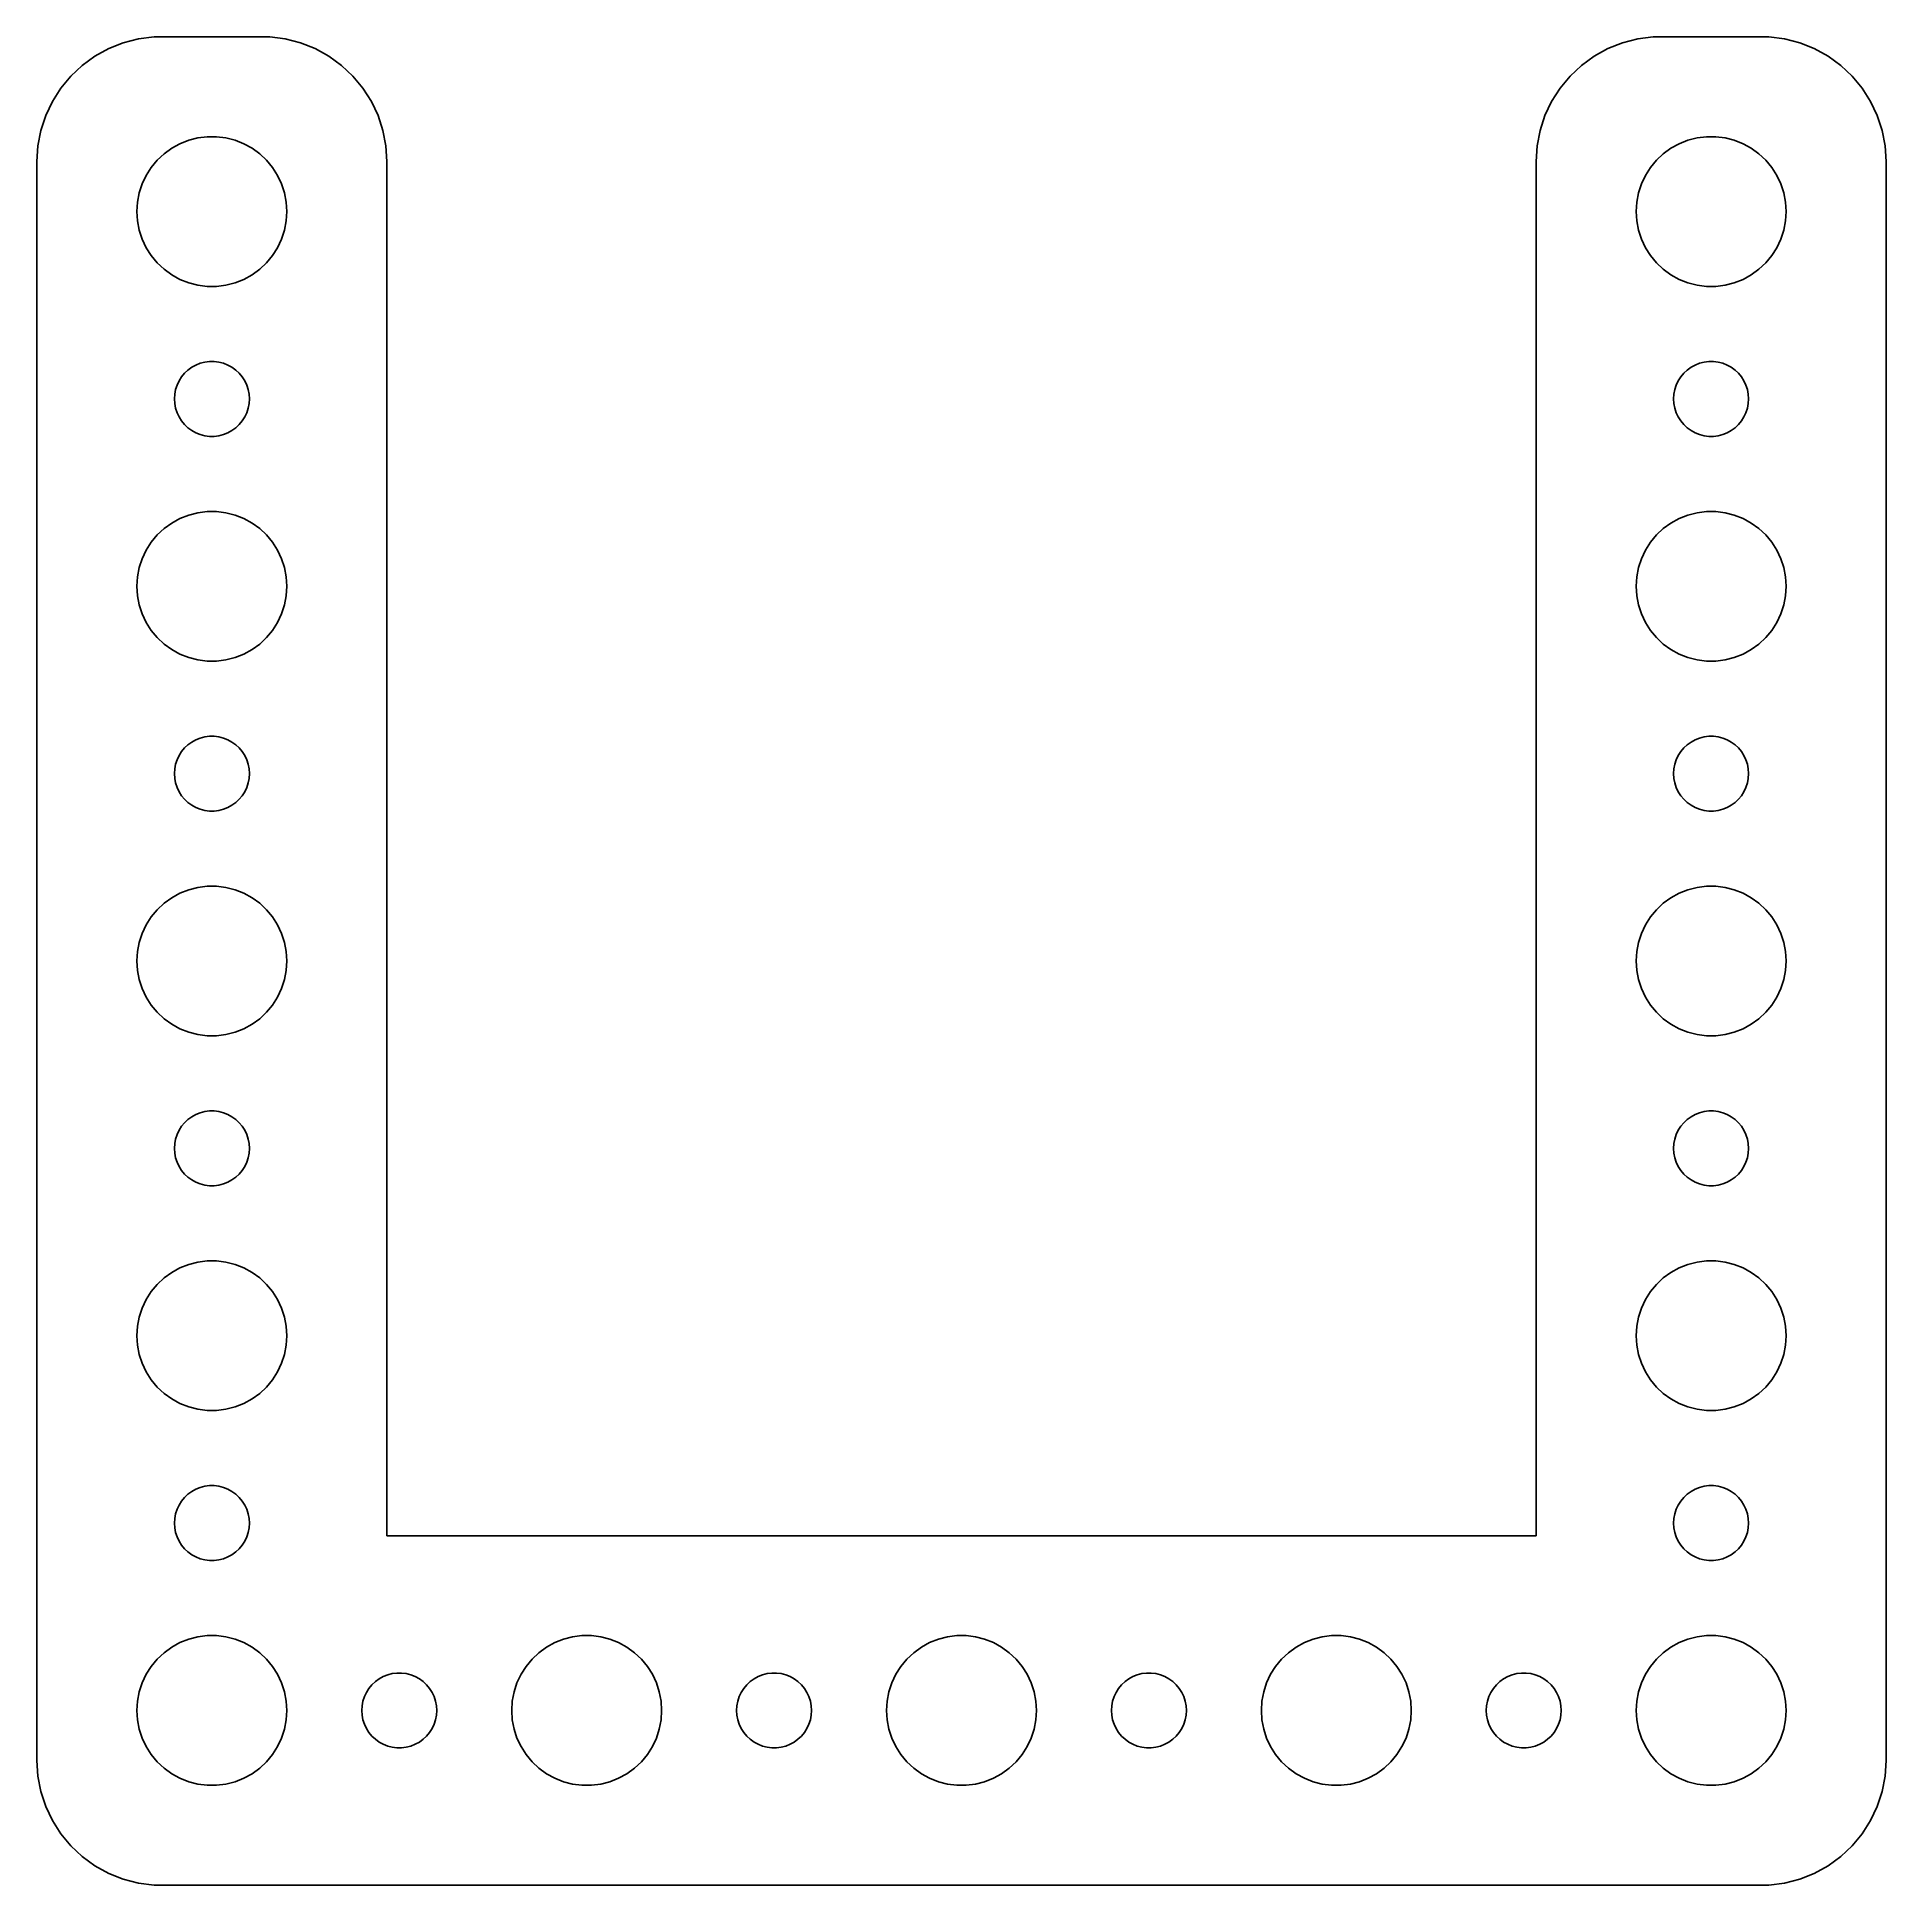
# Model space of a CAD drawing. Header units: metres. Extents: x -37 to 37, y -7 to 67.
import ezdxf

# ---------------------------------------------------------------- set-up
doc = ezdxf.new("R2010")
doc.units = ezdxf.units.M

msp = doc.modelspace()

# ---------------------------------------------------------------- linework, layer by layer
for p, q in [((-33.5451, 66.7553), (-34.1289, 66.5241)), ((-32.9369, 66.9114), (-33.5451, 66.7553)), ((-32.3139, 66.9901), (-32.9369, 66.9114)), ((-27.686, 66.9901), (-32.3139, 66.9901)), ((-27.0631, 66.9114), (-27.686, 66.9901)), ((-26.4549, 66.7553), (-27.0631, 66.9114)), ((-25.8711, 66.5241), (-26.4549, 66.7553)), ((26.4549, 66.7553), (25.8711, 66.5241)), ((27.0631, 66.9114), (26.4549, 66.7553)), ((27.686, 66.9901), (27.0631, 66.9114)), ((32.3139, 66.9901), (27.686, 66.9901)), ((32.9369, 66.9114), (32.3139, 66.9901)), ((33.5451, 66.7553), (32.9369, 66.9114)), ((34.1289, 66.5241), (33.5451, 66.7553)), ((-34.6791, 66.2216), (-35.1871, 65.8526)), ((-34.1289, 66.5241), (-34.6791, 66.2216)), ((-25.3209, 66.2216), (-25.8711, 66.5241)), ((-24.8129, 65.8526), (-25.3209, 66.2216)), ((25.3209, 66.2216), (24.8129, 65.8526)), ((25.8711, 66.5241), (25.3209, 66.2216)), ((34.6791, 66.2216), (34.1289, 66.5241)), ((35.1871, 65.8526), (34.6791, 66.2216)), ((-35.6448, 65.4227), (-36.0451, 64.9389)), ((-35.1871, 65.8526), (-35.6448, 65.4227)), ((-24.3551, 65.4227), (-24.8129, 65.8526)), ((-23.9549, 64.9389), (-24.3551, 65.4227)), ((24.3551, 65.4227), (23.9549, 64.9389)), ((24.8129, 65.8526), (24.3551, 65.4227)), ((35.6448, 65.4227), (35.1871, 65.8526)), ((36.0451, 64.9389), (35.6448, 65.4227)), ((-36.3815, 64.4088), (-36.6489, 63.8406)), ((-36.0451, 64.9389), (-36.3815, 64.4088)), ((-23.6185, 64.4088), (-23.9549, 64.9389)), ((-23.3511, 63.8406), (-23.6185, 64.4088)), ((23.6185, 64.4088), (23.3511, 63.8406)), ((23.9549, 64.9389), (23.6185, 64.4088)), ((36.3815, 64.4088), (36.0451, 64.9389)), ((36.6489, 63.8406), (36.3815, 64.4088)), ((-36.6489, 63.8406), (-36.8429, 63.2434)), ((-23.1571, 63.2434), (-23.3511, 63.8406)), ((23.3511, 63.8406), (23.1571, 63.2434)), ((36.8429, 63.2434), (36.6489, 63.8406)), ((-36.8429, 63.2434), (-36.9606, 62.6267)), ((-30.927, 62.8532), (-30.5621, 62.9469)), ((-30.5621, 62.9469), (-30.1884, 62.9941)), ((-30.1884, 62.9941), (-29.8116, 62.9941)), ((-29.8116, 62.9941), (-29.4379, 62.9469)), ((-29.4379, 62.9469), (-29.0729, 62.8532)), ((-23.0394, 62.6267), (-23.1571, 63.2434)), ((23.1571, 63.2434), (23.0394, 62.6267)), ((29.0729, 62.8532), (29.4379, 62.9469)), ((29.4379, 62.9469), (29.8116, 62.9941)), ((29.8116, 62.9941), (30.1884, 62.9941)), ((30.1884, 62.9941), (30.5621, 62.9469)), ((30.5621, 62.9469), (30.927, 62.8532)), ((36.9606, 62.6267), (36.8429, 63.2434)), ((-36.9606, 62.6267), (-37, 62)), ((-32.1869, 62.0536), (-31.9123, 62.3115)), ((-31.9123, 62.3115), (-31.6075, 62.533)), ((-31.6075, 62.533), (-31.2773, 62.7145)), ((-31.2773, 62.7145), (-30.927, 62.8532)), ((-29.0729, 62.8532), (-28.7227, 62.7145)), ((-28.7227, 62.7145), (-28.3925, 62.533)), ((-28.3925, 62.533), (-28.0877, 62.3115)), ((-28.0877, 62.3115), (-27.8131, 62.0536)), ((-23, 62), (-23.0394, 62.6267)), ((23.0394, 62.6267), (23, 62)), ((27.8131, 62.0536), (28.0877, 62.3115)), ((28.0877, 62.3115), (28.3925, 62.533)), ((28.3925, 62.533), (28.7227, 62.7145)), ((28.7227, 62.7145), (29.0729, 62.8532)), ((30.927, 62.8532), (31.2773, 62.7145)), ((31.2773, 62.7145), (31.6075, 62.533)), ((31.6075, 62.533), (31.9123, 62.3115)), ((31.9123, 62.3115), (32.1869, 62.0536)), ((37, 62), (36.9606, 62.6267)), ((-37, 62), (-37, -2)), ((-32.7893, 61.1044), (-32.6289, 61.4453)), ((-32.6289, 61.4453), (-32.427, 61.7634)), ((-32.427, 61.7634), (-32.1869, 62.0536)), ((-27.8131, 62.0536), (-27.5729, 61.7634)), ((-27.5729, 61.7634), (-27.3711, 61.4453)), ((-27.3711, 61.4453), (-27.2107, 61.1044)), ((-23, 6.99013), (-23, 62)), ((23, 62), (23, 6.99013)), ((27.2107, 61.1044), (27.3711, 61.4453)), ((27.3711, 61.4453), (27.5729, 61.7634)), ((27.5729, 61.7634), (27.8131, 62.0536)), ((32.1869, 62.0536), (32.427, 61.7634)), ((32.427, 61.7634), (32.6289, 61.4453)), ((32.6289, 61.4453), (32.7893, 61.1044)), ((37, -2), (37, 62)), ((-32.9763, 60.376), (-32.9057, 60.7461)), ((-32.9057, 60.7461), (-32.7893, 61.1044)), ((-27.2107, 61.1044), (-27.0942, 60.7461)), ((-27.0942, 60.7461), (-27.0237, 60.376)), ((27.0237, 60.376), (27.0942, 60.7461)), ((27.0942, 60.7461), (27.2107, 61.1044)), ((32.7893, 61.1044), (32.9057, 60.7461)), ((32.9057, 60.7461), (32.9763, 60.376)), ((-33, 60), (-32.9763, 60.376)), ((-32.9763, 59.624), (-33, 60)), ((-27.0237, 60.376), (-27, 60)), ((-27, 60), (-27.0237, 59.624)), ((27, 60), (27.0237, 60.376)), ((27.0237, 59.624), (27, 60)), ((32.9763, 60.376), (33, 60)), ((33, 60), (32.9763, 59.624)), ((-32.9057, 59.2539), (-32.9763, 59.624)), ((-32.7893, 58.8956), (-32.9057, 59.2539)), ((-27.0942, 59.2539), (-27.2107, 58.8956)), ((-27.0237, 59.624), (-27.0942, 59.2539)), ((27.0942, 59.2539), (27.0237, 59.624)), ((27.2107, 58.8956), (27.0942, 59.2539)), ((32.9057, 59.2539), (32.7893, 58.8956)), ((32.9763, 59.624), (32.9057, 59.2539)), ((-32.6289, 58.5547), (-32.7893, 58.8956)), ((-32.427, 58.2366), (-32.6289, 58.5547)), ((-27.3711, 58.5547), (-27.5729, 58.2366)), ((-27.2107, 58.8956), (-27.3711, 58.5547)), ((27.3711, 58.5547), (27.2107, 58.8956)), ((27.5729, 58.2366), (27.3711, 58.5547)), ((32.6289, 58.5547), (32.427, 58.2366)), ((32.7893, 58.8956), (32.6289, 58.5547)), ((-32.1869, 57.9464), (-32.427, 58.2366)), ((-31.9123, 57.6885), (-32.1869, 57.9464)), ((-27.8131, 57.9464), (-28.0877, 57.6885)), ((-27.5729, 58.2366), (-27.8131, 57.9464)), ((27.8131, 57.9464), (27.5729, 58.2366)), ((28.0877, 57.6885), (27.8131, 57.9464)), ((32.1869, 57.9464), (31.9123, 57.6885)), ((32.427, 58.2366), (32.1869, 57.9464)), ((-31.6075, 57.467), (-31.9123, 57.6885)), ((-31.2773, 57.2855), (-31.6075, 57.467)), ((-30.927, 57.1468), (-31.2773, 57.2855)), ((-30.5621, 57.0531), (-30.927, 57.1468)), ((-30.1884, 57.0059), (-30.5621, 57.0531)), ((-29.8116, 57.0059), (-30.1884, 57.0059)), ((-29.4379, 57.0531), (-29.8116, 57.0059)), ((-29.0729, 57.1468), (-29.4379, 57.0531)), ((-28.7227, 57.2855), (-29.0729, 57.1468)), ((-28.3925, 57.467), (-28.7227, 57.2855)), ((-28.0877, 57.6885), (-28.3925, 57.467)), ((28.3925, 57.467), (28.0877, 57.6885)), ((28.7227, 57.2855), (28.3925, 57.467)), ((29.0729, 57.1468), (28.7227, 57.2855)), ((29.4379, 57.0531), (29.0729, 57.1468)), ((29.8116, 57.0059), (29.4379, 57.0531)), ((30.1884, 57.0059), (29.8116, 57.0059)), ((30.5621, 57.0531), (30.1884, 57.0059)), ((30.927, 57.1468), (30.5621, 57.0531)), ((31.2773, 57.2855), (30.927, 57.1468)), ((31.6075, 57.467), (31.2773, 57.2855)), ((31.9123, 57.6885), (31.6075, 57.467)), ((-31.3145, 53.2226), (-31.2135, 53.3817)), ((-31.2135, 53.3817), (-31.0934, 53.5268)), ((-31.0934, 53.5268), (-30.9561, 53.6558)), ((-30.9561, 53.6558), (-30.8037, 53.7665)), ((-30.8037, 53.7665), (-30.6387, 53.8572)), ((-30.6387, 53.8572), (-30.4635, 53.9266)), ((-30.4635, 53.9266), (-30.2811, 53.9734)), ((-30.2811, 53.9734), (-30.0942, 53.997)), ((-30.0942, 53.997), (-29.9058, 53.997)), ((-29.9058, 53.997), (-29.7189, 53.9734)), ((-29.7189, 53.9734), (-29.5365, 53.9266)), ((-29.5365, 53.9266), (-29.3613, 53.8572)), ((-29.3613, 53.8572), (-29.1963, 53.7665)), ((-29.1963, 53.7665), (-29.0439, 53.6558)), ((-29.0439, 53.6558), (-28.9065, 53.5268)), ((-28.9065, 53.5268), (-28.7865, 53.3817)), ((-28.7865, 53.3817), (-28.6855, 53.2226)), ((28.6855, 53.2226), (28.7865, 53.3817)), ((28.7865, 53.3817), (28.9065, 53.5268)), ((28.9065, 53.5268), (29.0439, 53.6558)), ((29.0439, 53.6558), (29.1963, 53.7665)), ((29.1963, 53.7665), (29.3613, 53.8572)), ((29.3613, 53.8572), (29.5365, 53.9266)), ((29.5365, 53.9266), (29.7189, 53.9734)), ((29.7189, 53.9734), (29.9058, 53.997)), ((29.9058, 53.997), (30.0942, 53.997)), ((30.0942, 53.997), (30.2811, 53.9734)), ((30.2811, 53.9734), (30.4635, 53.9266)), ((30.4635, 53.9266), (30.6387, 53.8572)), ((30.6387, 53.8572), (30.8037, 53.7665)), ((30.8037, 53.7665), (30.9561, 53.6558)), ((30.9561, 53.6558), (31.0934, 53.5268)), ((31.0934, 53.5268), (31.2135, 53.3817)), ((31.2135, 53.3817), (31.3145, 53.2226)), ((-31.5, 52.5), (-31.4882, 52.688)), ((-31.4882, 52.688), (-31.4529, 52.873)), ((-31.4529, 52.873), (-31.3947, 53.0522)), ((-31.3947, 53.0522), (-31.3145, 53.2226)), ((-28.6855, 53.2226), (-28.6053, 53.0522)), ((-28.6053, 53.0522), (-28.5471, 52.873)), ((-28.5471, 52.873), (-28.5118, 52.688)), ((-28.5118, 52.688), (-28.5, 52.5)), ((28.5, 52.5), (28.5118, 52.688)), ((28.5118, 52.688), (28.5471, 52.873)), ((28.5471, 52.873), (28.6053, 53.0522)), ((28.6053, 53.0522), (28.6855, 53.2226)), ((31.3145, 53.2226), (31.3947, 53.0522)), ((31.3947, 53.0522), (31.4529, 52.873)), ((31.4529, 52.873), (31.4882, 52.688)), ((31.4882, 52.688), (31.5, 52.5)), ((-31.4882, 52.312), (-31.5, 52.5)), ((-31.4529, 52.127), (-31.4882, 52.312)), ((-31.3947, 51.9478), (-31.4529, 52.127)), ((-31.3145, 51.7774), (-31.3947, 51.9478)), ((-28.6053, 51.9478), (-28.6855, 51.7774)), ((-28.5471, 52.127), (-28.6053, 51.9478)), ((-28.5118, 52.312), (-28.5471, 52.127)), ((-28.5, 52.5), (-28.5118, 52.312)), ((28.5118, 52.312), (28.5, 52.5)), ((28.5471, 52.127), (28.5118, 52.312)), ((28.6053, 51.9478), (28.5471, 52.127)), ((28.6855, 51.7774), (28.6053, 51.9478)), ((31.3947, 51.9478), (31.3145, 51.7774)), ((31.4529, 52.127), (31.3947, 51.9478)), ((31.4882, 52.312), (31.4529, 52.127)), ((31.5, 52.5), (31.4882, 52.312)), ((-31.2135, 51.6183), (-31.3145, 51.7774)), ((-31.0934, 51.4732), (-31.2135, 51.6183)), ((-30.9561, 51.3442), (-31.0934, 51.4732)), ((-30.8037, 51.2335), (-30.9561, 51.3442)), ((-30.6387, 51.1428), (-30.8037, 51.2335)), ((-30.4635, 51.0734), (-30.6387, 51.1428)), ((-30.2811, 51.0266), (-30.4635, 51.0734)), ((-29.5365, 51.0734), (-29.7189, 51.0266)), ((-29.3613, 51.1428), (-29.5365, 51.0734)), ((-29.1963, 51.2335), (-29.3613, 51.1428)), ((-29.0439, 51.3442), (-29.1963, 51.2335)), ((-28.9065, 51.4732), (-29.0439, 51.3442)), ((-28.7865, 51.6183), (-28.9065, 51.4732)), ((-28.6855, 51.7774), (-28.7865, 51.6183)), ((28.7865, 51.6183), (28.6855, 51.7774)), ((28.9065, 51.4732), (28.7865, 51.6183)), ((29.0439, 51.3442), (28.9065, 51.4732)), ((29.1963, 51.2335), (29.0439, 51.3442)), ((29.3613, 51.1428), (29.1963, 51.2335)), ((29.5365, 51.0734), (29.3613, 51.1428)), ((29.7189, 51.0266), (29.5365, 51.0734)), ((30.4635, 51.0734), (30.2811, 51.0266)), ((30.6387, 51.1428), (30.4635, 51.0734)), ((30.8037, 51.2335), (30.6387, 51.1428)), ((30.9561, 51.3442), (30.8037, 51.2335)), ((31.0934, 51.4732), (30.9561, 51.3442)), ((31.2135, 51.6183), (31.0934, 51.4732)), ((31.3145, 51.7774), (31.2135, 51.6183)), ((-30.0942, 51.003), (-30.2811, 51.0266)), ((-29.9058, 51.003), (-30.0942, 51.003)), ((-29.7189, 51.0266), (-29.9058, 51.003)), ((29.9058, 51.003), (29.7189, 51.0266)), ((30.0942, 51.003), (29.9058, 51.003)), ((30.2811, 51.0266), (30.0942, 51.003)), ((-31.9123, 47.3115), (-31.6075, 47.533)), ((-31.6075, 47.533), (-31.2773, 47.7145)), ((-31.2773, 47.7145), (-30.927, 47.8532)), ((-30.927, 47.8532), (-30.5621, 47.9469)), ((-30.5621, 47.9469), (-30.1884, 47.9941)), ((-30.1884, 47.9941), (-29.8116, 47.9941)), ((-29.8116, 47.9941), (-29.4379, 47.9469)), ((-29.4379, 47.9469), (-29.0729, 47.8532)), ((-29.0729, 47.8532), (-28.7227, 47.7145)), ((-28.7227, 47.7145), (-28.3925, 47.533)), ((-28.3925, 47.533), (-28.0877, 47.3115)), ((28.0877, 47.3115), (28.3925, 47.533)), ((28.3925, 47.533), (28.7227, 47.7145)), ((28.7227, 47.7145), (29.0729, 47.8532)), ((29.0729, 47.8532), (29.4379, 47.9469)), ((29.4379, 47.9469), (29.8116, 47.9941)), ((29.8116, 47.9941), (30.1884, 47.9941)), ((30.1884, 47.9941), (30.5621, 47.9469)), ((30.5621, 47.9469), (30.927, 47.8532)), ((30.927, 47.8532), (31.2773, 47.7145)), ((31.2773, 47.7145), (31.6075, 47.533)), ((31.6075, 47.533), (31.9123, 47.3115)), ((-32.6289, 46.4453), (-32.427, 46.7634)), ((-32.427, 46.7634), (-32.1869, 47.0536)), ((-32.1869, 47.0536), (-31.9123, 47.3115)), ((-28.0877, 47.3115), (-27.8131, 47.0536)), ((-27.8131, 47.0536), (-27.5729, 46.7634)), ((-27.5729, 46.7634), (-27.3711, 46.4453)), ((27.3711, 46.4453), (27.5729, 46.7634)), ((27.5729, 46.7634), (27.8131, 47.0536)), ((27.8131, 47.0536), (28.0877, 47.3115)), ((31.9123, 47.3115), (32.1869, 47.0536)), ((32.1869, 47.0536), (32.427, 46.7634)), ((32.427, 46.7634), (32.6289, 46.4453)), ((-32.9057, 45.7461), (-32.7893, 46.1044)), ((-32.7893, 46.1044), (-32.6289, 46.4453)), ((-27.3711, 46.4453), (-27.2107, 46.1044)), ((-27.2107, 46.1044), (-27.0942, 45.7461)), ((27.0942, 45.7461), (27.2107, 46.1044)), ((27.2107, 46.1044), (27.3711, 46.4453)), ((32.6289, 46.4453), (32.7893, 46.1044)), ((32.7893, 46.1044), (32.9057, 45.7461)), ((-33, 45), (-32.9763, 45.376)), ((-32.9763, 45.376), (-32.9057, 45.7461)), ((-27.0942, 45.7461), (-27.0237, 45.376)), ((-27.0237, 45.376), (-27, 45)), ((27, 45), (27.0237, 45.376)), ((27.0237, 45.376), (27.0942, 45.7461)), ((32.9057, 45.7461), (32.9763, 45.376)), ((32.9763, 45.376), (33, 45)), ((-32.9763, 44.624), (-33, 45)), ((-32.9057, 44.2539), (-32.9763, 44.624)), ((-27.0237, 44.624), (-27.0942, 44.2539)), ((-27, 45), (-27.0237, 44.624)), ((27.0237, 44.624), (27, 45)), ((27.0942, 44.2539), (27.0237, 44.624)), ((32.9763, 44.624), (32.9057, 44.2539)), ((33, 45), (32.9763, 44.624)), ((-32.7893, 43.8956), (-32.9057, 44.2539)), ((-32.6289, 43.5547), (-32.7893, 43.8956)), ((-27.2107, 43.8956), (-27.3711, 43.5547)), ((-27.0942, 44.2539), (-27.2107, 43.8956)), ((27.2107, 43.8956), (27.0942, 44.2539)), ((27.3711, 43.5547), (27.2107, 43.8956)), ((32.7893, 43.8956), (32.6289, 43.5547)), ((32.9057, 44.2539), (32.7893, 43.8956)), ((-32.427, 43.2366), (-32.6289, 43.5547)), ((-32.1869, 42.9464), (-32.427, 43.2366)), ((-31.9123, 42.6885), (-32.1869, 42.9464)), ((-27.8131, 42.9464), (-28.0877, 42.6885)), ((-27.5729, 43.2366), (-27.8131, 42.9464)), ((-27.3711, 43.5547), (-27.5729, 43.2366)), ((27.5729, 43.2366), (27.3711, 43.5547)), ((27.8131, 42.9464), (27.5729, 43.2366)), ((28.0877, 42.6885), (27.8131, 42.9464)), ((32.1869, 42.9464), (31.9123, 42.6885)), ((32.427, 43.2366), (32.1869, 42.9464)), ((32.6289, 43.5547), (32.427, 43.2366)), ((-31.6075, 42.467), (-31.9123, 42.6885)), ((-31.2773, 42.2855), (-31.6075, 42.467)), ((-30.927, 42.1468), (-31.2773, 42.2855)), ((-28.7227, 42.2855), (-29.0729, 42.1468)), ((-28.3925, 42.467), (-28.7227, 42.2855)), ((-28.0877, 42.6885), (-28.3925, 42.467)), ((28.3925, 42.467), (28.0877, 42.6885)), ((28.7227, 42.2855), (28.3925, 42.467)), ((29.0729, 42.1468), (28.7227, 42.2855)), ((31.2773, 42.2855), (30.927, 42.1468)), ((31.6075, 42.467), (31.2773, 42.2855)), ((31.9123, 42.6885), (31.6075, 42.467)), ((-30.5621, 42.0531), (-30.927, 42.1468)), ((-30.1884, 42.0059), (-30.5621, 42.0531)), ((-29.8116, 42.0059), (-30.1884, 42.0059)), ((-29.4379, 42.0531), (-29.8116, 42.0059)), ((-29.0729, 42.1468), (-29.4379, 42.0531)), ((29.4379, 42.0531), (29.0729, 42.1468)), ((29.8116, 42.0059), (29.4379, 42.0531)), ((30.1884, 42.0059), (29.8116, 42.0059)), ((30.5621, 42.0531), (30.1884, 42.0059)), ((30.927, 42.1468), (30.5621, 42.0531)), ((-31.2135, 38.3817), (-31.0934, 38.5268)), ((-31.0934, 38.5268), (-30.9561, 38.6558)), ((-30.9561, 38.6558), (-30.8037, 38.7665)), ((-30.8037, 38.7665), (-30.6387, 38.8572)), ((-30.6387, 38.8572), (-30.4635, 38.9266)), ((-30.4635, 38.9266), (-30.2811, 38.9734)), ((-30.2811, 38.9734), (-30.0942, 38.997)), ((-30.0942, 38.997), (-29.9058, 38.997)), ((-29.9058, 38.997), (-29.7189, 38.9734)), ((-29.7189, 38.9734), (-29.5365, 38.9266)), ((-29.5365, 38.9266), (-29.3613, 38.8572)), ((-29.3613, 38.8572), (-29.1963, 38.7665)), ((-29.1963, 38.7665), (-29.0439, 38.6558)), ((-29.0439, 38.6558), (-28.9065, 38.5268)), ((-28.9065, 38.5268), (-28.7865, 38.3817)), ((28.7865, 38.3817), (28.9065, 38.5268)), ((28.9065, 38.5268), (29.0439, 38.6558)), ((29.0439, 38.6558), (29.1963, 38.7665)), ((29.1963, 38.7665), (29.3613, 38.8572)), ((29.3613, 38.8572), (29.5365, 38.9266)), ((29.5365, 38.9266), (29.7189, 38.9734)), ((29.7189, 38.9734), (29.9058, 38.997)), ((29.9058, 38.997), (30.0942, 38.997)), ((30.0942, 38.997), (30.2811, 38.9734)), ((30.2811, 38.9734), (30.4635, 38.9266)), ((30.4635, 38.9266), (30.6387, 38.8572)), ((30.6387, 38.8572), (30.8037, 38.7665)), ((30.8037, 38.7665), (30.9561, 38.6558)), ((30.9561, 38.6558), (31.0934, 38.5268)), ((31.0934, 38.5268), (31.2135, 38.3817)), ((-31.4882, 37.688), (-31.4529, 37.873)), ((-31.4529, 37.873), (-31.3947, 38.0522)), ((-31.3947, 38.0522), (-31.3145, 38.2226)), ((-31.3145, 38.2226), (-31.2135, 38.3817)), ((-28.7865, 38.3817), (-28.6855, 38.2226)), ((-28.6855, 38.2226), (-28.6053, 38.0522)), ((-28.6053, 38.0522), (-28.5471, 37.873)), ((-28.5471, 37.873), (-28.5118, 37.688)), ((28.5118, 37.688), (28.5471, 37.873)), ((28.5471, 37.873), (28.6053, 38.0522)), ((28.6053, 38.0522), (28.6855, 38.2226)), ((28.6855, 38.2226), (28.7865, 38.3817)), ((31.2135, 38.3817), (31.3145, 38.2226)), ((31.3145, 38.2226), (31.3947, 38.0522)), ((31.3947, 38.0522), (31.4529, 37.873)), ((31.4529, 37.873), (31.4882, 37.688)), ((-31.5, 37.5), (-31.4882, 37.688)), ((-31.4882, 37.312), (-31.5, 37.5)), ((-31.4529, 37.127), (-31.4882, 37.312)), ((-31.3947, 36.9478), (-31.4529, 37.127)), ((-28.5471, 37.127), (-28.6053, 36.9478)), ((-28.5118, 37.312), (-28.5471, 37.127)), ((-28.5118, 37.688), (-28.5, 37.5)), ((-28.5, 37.5), (-28.5118, 37.312)), ((28.5, 37.5), (28.5118, 37.688)), ((28.5118, 37.312), (28.5, 37.5)), ((28.5471, 37.127), (28.5118, 37.312)), ((28.6053, 36.9478), (28.5471, 37.127)), ((31.4529, 37.127), (31.3947, 36.9478)), ((31.4882, 37.312), (31.4529, 37.127)), ((31.4882, 37.688), (31.5, 37.5)), ((31.5, 37.5), (31.4882, 37.312)), ((-31.3145, 36.7774), (-31.3947, 36.9478)), ((-31.2135, 36.6183), (-31.3145, 36.7774)), ((-31.0934, 36.4732), (-31.2135, 36.6183)), ((-30.9561, 36.3442), (-31.0934, 36.4732)), ((-30.8037, 36.2335), (-30.9561, 36.3442)), ((-29.0439, 36.3442), (-29.1963, 36.2335)), ((-28.9065, 36.4732), (-29.0439, 36.3442)), ((-28.7865, 36.6183), (-28.9065, 36.4732)), ((-28.6855, 36.7774), (-28.7865, 36.6183)), ((-28.6053, 36.9478), (-28.6855, 36.7774)), ((28.6855, 36.7774), (28.6053, 36.9478)), ((28.7865, 36.6183), (28.6855, 36.7774)), ((28.9065, 36.4732), (28.7865, 36.6183)), ((29.0439, 36.3442), (28.9065, 36.4732)), ((29.1963, 36.2335), (29.0439, 36.3442)), ((30.9561, 36.3442), (30.8037, 36.2335)), ((31.0934, 36.4732), (30.9561, 36.3442)), ((31.2135, 36.6183), (31.0934, 36.4732)), ((31.3145, 36.7774), (31.2135, 36.6183)), ((31.3947, 36.9478), (31.3145, 36.7774)), ((-30.6387, 36.1428), (-30.8037, 36.2335)), ((-30.4635, 36.0734), (-30.6387, 36.1428)), ((-30.2811, 36.0266), (-30.4635, 36.0734)), ((-30.0942, 36.003), (-30.2811, 36.0266)), ((-29.9058, 36.003), (-30.0942, 36.003)), ((-29.7189, 36.0266), (-29.9058, 36.003)), ((-29.5365, 36.0734), (-29.7189, 36.0266)), ((-29.3613, 36.1428), (-29.5365, 36.0734)), ((-29.1963, 36.2335), (-29.3613, 36.1428)), ((29.3613, 36.1428), (29.1963, 36.2335)), ((29.5365, 36.0734), (29.3613, 36.1428)), ((29.7189, 36.0266), (29.5365, 36.0734)), ((29.9058, 36.003), (29.7189, 36.0266)), ((30.0942, 36.003), (29.9058, 36.003)), ((30.2811, 36.0266), (30.0942, 36.003)), ((30.4635, 36.0734), (30.2811, 36.0266)), ((30.6387, 36.1428), (30.4635, 36.0734)), ((30.8037, 36.2335), (30.6387, 36.1428)), ((-31.6075, 32.533), (-31.2773, 32.7145)), ((-31.2773, 32.7145), (-30.927, 32.8532)), ((-30.927, 32.8532), (-30.5621, 32.9469)), ((-30.5621, 32.9469), (-30.1884, 32.9941)), ((-30.1884, 32.9941), (-29.8116, 32.9941)), ((-29.8116, 32.9941), (-29.4379, 32.9469)), ((-29.4379, 32.9469), (-29.0729, 32.8532)), ((-29.0729, 32.8532), (-28.7227, 32.7145)), ((-28.7227, 32.7145), (-28.3925, 32.533)), ((28.3925, 32.533), (28.7227, 32.7145)), ((28.7227, 32.7145), (29.0729, 32.8532)), ((29.0729, 32.8532), (29.4379, 32.9469)), ((29.4379, 32.9469), (29.8116, 32.9941)), ((29.8116, 32.9941), (30.1884, 32.9941)), ((30.1884, 32.9941), (30.5621, 32.9469)), ((30.5621, 32.9469), (30.927, 32.8532)), ((30.927, 32.8532), (31.2773, 32.7145)), ((31.2773, 32.7145), (31.6075, 32.533)), ((-32.427, 31.7634), (-32.1869, 32.0536)), ((-32.1869, 32.0536), (-31.9123, 32.3115)), ((-31.9123, 32.3115), (-31.6075, 32.533)), ((-28.3925, 32.533), (-28.0877, 32.3115)), ((-28.0877, 32.3115), (-27.8131, 32.0536)), ((-27.8131, 32.0536), (-27.5729, 31.7634)), ((27.5729, 31.7634), (27.8131, 32.0536)), ((27.8131, 32.0536), (28.0877, 32.3115)), ((28.0877, 32.3115), (28.3925, 32.533)), ((31.6075, 32.533), (31.9123, 32.3115)), ((31.9123, 32.3115), (32.1869, 32.0536)), ((32.1869, 32.0536), (32.427, 31.7634)), ((-32.9057, 30.7461), (-32.7893, 31.1044)), ((-32.7893, 31.1044), (-32.6289, 31.4453)), ((-32.6289, 31.4453), (-32.427, 31.7634)), ((-27.5729, 31.7634), (-27.3711, 31.4453)), ((-27.3711, 31.4453), (-27.2107, 31.1044)), ((-27.2107, 31.1044), (-27.0942, 30.7461)), ((27.0942, 30.7461), (27.2107, 31.1044)), ((27.2107, 31.1044), (27.3711, 31.4453)), ((27.3711, 31.4453), (27.5729, 31.7634)), ((32.427, 31.7634), (32.6289, 31.4453)), ((32.6289, 31.4453), (32.7893, 31.1044)), ((32.7893, 31.1044), (32.9057, 30.7461)), ((-33, 30), (-32.9763, 30.376)), ((-32.9763, 30.376), (-32.9057, 30.7461)), ((-27.0942, 30.7461), (-27.0237, 30.376)), ((-27.0237, 30.376), (-27, 30)), ((27, 30), (27.0237, 30.376)), ((27.0237, 30.376), (27.0942, 30.7461)), ((32.9057, 30.7461), (32.9763, 30.376)), ((32.9763, 30.376), (33, 30)), ((-32.9763, 29.624), (-33, 30)), ((-32.9057, 29.2539), (-32.9763, 29.624)), ((-27.0237, 29.624), (-27.0942, 29.2539)), ((-27, 30), (-27.0237, 29.624)), ((27.0237, 29.624), (27, 30)), ((27.0942, 29.2539), (27.0237, 29.624)), ((32.9763, 29.624), (32.9057, 29.2539)), ((33, 30), (32.9763, 29.624)), ((-32.7893, 28.8956), (-32.9057, 29.2539)), ((-32.6289, 28.5547), (-32.7893, 28.8956)), ((-27.2107, 28.8956), (-27.3711, 28.5547)), ((-27.0942, 29.2539), (-27.2107, 28.8956)), ((27.2107, 28.8956), (27.0942, 29.2539)), ((27.3711, 28.5547), (27.2107, 28.8956)), ((32.7893, 28.8956), (32.6289, 28.5547)), ((32.9057, 29.2539), (32.7893, 28.8956)), ((-32.427, 28.2366), (-32.6289, 28.5547)), ((-32.1869, 27.9464), (-32.427, 28.2366)), ((-27.5729, 28.2366), (-27.8131, 27.9464)), ((-27.3711, 28.5547), (-27.5729, 28.2366)), ((27.5729, 28.2366), (27.3711, 28.5547)), ((27.8131, 27.9464), (27.5729, 28.2366)), ((32.427, 28.2366), (32.1869, 27.9464)), ((32.6289, 28.5547), (32.427, 28.2366)), ((-31.9123, 27.6884), (-32.1869, 27.9464)), ((-31.6075, 27.467), (-31.9123, 27.6884)), ((-31.2773, 27.2855), (-31.6075, 27.467)), ((-28.3925, 27.467), (-28.7227, 27.2855)), ((-28.0877, 27.6884), (-28.3925, 27.467)), ((-27.8131, 27.9464), (-28.0877, 27.6884)), ((28.0877, 27.6884), (27.8131, 27.9464)), ((28.3925, 27.467), (28.0877, 27.6884)), ((28.7227, 27.2855), (28.3925, 27.467)), ((31.6075, 27.467), (31.2773, 27.2855)), ((31.9123, 27.6884), (31.6075, 27.467)), ((32.1869, 27.9464), (31.9123, 27.6884)), ((-30.927, 27.1468), (-31.2773, 27.2855)), ((-30.5621, 27.0531), (-30.927, 27.1468)), ((-30.1884, 27.0059), (-30.5621, 27.0531)), ((-29.8116, 27.0059), (-30.1884, 27.0059)), ((-29.4379, 27.0531), (-29.8116, 27.0059)), ((-29.0729, 27.1468), (-29.4379, 27.0531)), ((-28.7227, 27.2855), (-29.0729, 27.1468)), ((29.0729, 27.1468), (28.7227, 27.2855)), ((29.4379, 27.0531), (29.0729, 27.1468)), ((29.8116, 27.0059), (29.4379, 27.0531)), ((30.1884, 27.0059), (29.8116, 27.0059)), ((30.5621, 27.0531), (30.1884, 27.0059)), ((30.927, 27.1468), (30.5621, 27.0531)), ((31.2773, 27.2855), (30.927, 27.1468)), ((-30.9561, 23.6558), (-30.8037, 23.7665)), ((-30.8037, 23.7665), (-30.6387, 23.8572)), ((-30.6387, 23.8572), (-30.4635, 23.9266)), ((-30.4635, 23.9266), (-30.2811, 23.9734)), ((-30.2811, 23.9734), (-30.0942, 23.997)), ((-30.0942, 23.997), (-29.9058, 23.997)), ((-29.9058, 23.997), (-29.7189, 23.9734)), ((-29.7189, 23.9734), (-29.5365, 23.9266)), ((-29.5365, 23.9266), (-29.3613, 23.8572)), ((-29.3613, 23.8572), (-29.1963, 23.7665)), ((-29.1963, 23.7665), (-29.0439, 23.6558)), ((29.0439, 23.6558), (29.1963, 23.7665)), ((29.1963, 23.7665), (29.3613, 23.8572)), ((29.3613, 23.8572), (29.5365, 23.9266)), ((29.5365, 23.9266), (29.7189, 23.9734)), ((29.7189, 23.9734), (29.9058, 23.997)), ((29.9058, 23.997), (30.0942, 23.997)), ((30.0942, 23.997), (30.2811, 23.9734)), ((30.2811, 23.9734), (30.4635, 23.9266)), ((30.4635, 23.9266), (30.6387, 23.8572)), ((30.6387, 23.8572), (30.8037, 23.7665)), ((30.8037, 23.7665), (30.9561, 23.6558)), ((-31.4529, 22.873), (-31.3947, 23.0522)), ((-31.3947, 23.0522), (-31.3145, 23.2226)), ((-31.3145, 23.2226), (-31.2135, 23.3817)), ((-31.2135, 23.3817), (-31.0934, 23.5268)), ((-31.0934, 23.5268), (-30.9561, 23.6558)), ((-29.0439, 23.6558), (-28.9065, 23.5268)), ((-28.9065, 23.5268), (-28.7865, 23.3817)), ((-28.7865, 23.3817), (-28.6855, 23.2226)), ((-28.6855, 23.2226), (-28.6053, 23.0522)), ((-28.6053, 23.0522), (-28.5471, 22.873)), ((28.5471, 22.873), (28.6053, 23.0522)), ((28.6053, 23.0522), (28.6855, 23.2226)), ((28.6855, 23.2226), (28.7865, 23.3817)), ((28.7865, 23.3817), (28.9065, 23.5268)), ((28.9065, 23.5268), (29.0439, 23.6558)), ((30.9561, 23.6558), (31.0934, 23.5268)), ((31.0934, 23.5268), (31.2135, 23.3817)), ((31.2135, 23.3817), (31.3145, 23.2226)), ((31.3145, 23.2226), (31.3947, 23.0522)), ((31.3947, 23.0522), (31.4529, 22.873)), ((-31.5, 22.5), (-31.4882, 22.688)), ((-31.4882, 22.312), (-31.5, 22.5)), ((-31.4882, 22.688), (-31.4529, 22.873)), ((-31.4529, 22.127), (-31.4882, 22.312)), ((-28.5471, 22.873), (-28.5118, 22.688)), ((-28.5118, 22.312), (-28.5471, 22.127)), ((-28.5118, 22.688), (-28.5, 22.5)), ((-28.5, 22.5), (-28.5118, 22.312)), ((28.5, 22.5), (28.5118, 22.688)), ((28.5118, 22.312), (28.5, 22.5)), ((28.5118, 22.688), (28.5471, 22.873)), ((28.5471, 22.127), (28.5118, 22.312)), ((31.4529, 22.873), (31.4882, 22.688)), ((31.4882, 22.312), (31.4529, 22.127)), ((31.4882, 22.688), (31.5, 22.5)), ((31.5, 22.5), (31.4882, 22.312)), ((-31.3947, 21.9478), (-31.4529, 22.127)), ((-31.3145, 21.7774), (-31.3947, 21.9478)), ((-31.2135, 21.6183), (-31.3145, 21.7774)), ((-31.0934, 21.4732), (-31.2135, 21.6183)), ((-30.9561, 21.3442), (-31.0934, 21.4732)), ((-28.9065, 21.4732), (-29.0439, 21.3442)), ((-28.7865, 21.6183), (-28.9065, 21.4732)), ((-28.6855, 21.7774), (-28.7865, 21.6183)), ((-28.6053, 21.9478), (-28.6855, 21.7774)), ((-28.5471, 22.127), (-28.6053, 21.9478)), ((28.6053, 21.9478), (28.5471, 22.127)), ((28.6855, 21.7774), (28.6053, 21.9478)), ((28.7865, 21.6183), (28.6855, 21.7774)), ((28.9065, 21.4732), (28.7865, 21.6183)), ((29.0439, 21.3442), (28.9065, 21.4732)), ((31.0934, 21.4732), (30.9561, 21.3442)), ((31.2135, 21.6183), (31.0934, 21.4732)), ((31.3145, 21.7774), (31.2135, 21.6183)), ((31.3947, 21.9478), (31.3145, 21.7774)), ((31.4529, 22.127), (31.3947, 21.9478)), ((-30.8037, 21.2335), (-30.9561, 21.3442)), ((-30.6387, 21.1427), (-30.8037, 21.2335)), ((-30.4635, 21.0734), (-30.6387, 21.1427)), ((-30.2811, 21.0266), (-30.4635, 21.0734)), ((-30.0942, 21.003), (-30.2811, 21.0266)), ((-29.9058, 21.003), (-30.0942, 21.003)), ((-29.7189, 21.0266), (-29.9058, 21.003)), ((-29.5365, 21.0734), (-29.7189, 21.0266)), ((-29.3613, 21.1427), (-29.5365, 21.0734)), ((-29.1963, 21.2335), (-29.3613, 21.1427)), ((-29.0439, 21.3442), (-29.1963, 21.2335)), ((29.1963, 21.2335), (29.0439, 21.3442)), ((29.3613, 21.1427), (29.1963, 21.2335)), ((29.5365, 21.0734), (29.3613, 21.1427)), ((29.7189, 21.0266), (29.5365, 21.0734)), ((29.9058, 21.003), (29.7189, 21.0266)), ((30.0942, 21.003), (29.9058, 21.003)), ((30.2811, 21.0266), (30.0942, 21.003)), ((30.4635, 21.0734), (30.2811, 21.0266)), ((30.6387, 21.1427), (30.4635, 21.0734)), ((30.8037, 21.2335), (30.6387, 21.1427)), ((30.9561, 21.3442), (30.8037, 21.2335)), ((-31.2773, 17.7145), (-30.927, 17.8532)), ((-30.927, 17.8532), (-30.5621, 17.9469)), ((-30.5621, 17.9469), (-30.1884, 17.9941)), ((-30.1884, 17.9941), (-29.8116, 17.9941)), ((-29.8116, 17.9941), (-29.4379, 17.9469)), ((-29.4379, 17.9469), (-29.0729, 17.8532)), ((-29.0729, 17.8532), (-28.7227, 17.7145)), ((28.7227, 17.7145), (29.0729, 17.8532)), ((29.0729, 17.8532), (29.4379, 17.9469)), ((29.4379, 17.9469), (29.8116, 17.9941)), ((29.8116, 17.9941), (30.1884, 17.9941)), ((30.1884, 17.9941), (30.5621, 17.9469)), ((30.5621, 17.9469), (30.927, 17.8532)), ((30.927, 17.8532), (31.2773, 17.7145)), ((-32.427, 16.7634), (-32.1869, 17.0536)), ((-32.1869, 17.0536), (-31.9123, 17.3115)), ((-31.9123, 17.3115), (-31.6075, 17.533)), ((-31.6075, 17.533), (-31.2773, 17.7145)), ((-28.7227, 17.7145), (-28.3925, 17.533)), ((-28.3925, 17.533), (-28.0877, 17.3115)), ((-28.0877, 17.3115), (-27.8131, 17.0536)), ((-27.8131, 17.0536), (-27.5729, 16.7634)), ((27.5729, 16.7634), (27.8131, 17.0536)), ((27.8131, 17.0536), (28.0877, 17.3115)), ((28.0877, 17.3115), (28.3925, 17.533)), ((28.3925, 17.533), (28.7227, 17.7145)), ((31.2773, 17.7145), (31.6075, 17.533)), ((31.6075, 17.533), (31.9123, 17.3115)), ((31.9123, 17.3115), (32.1869, 17.0536)), ((32.1869, 17.0536), (32.427, 16.7634)), ((-32.7893, 16.1044), (-32.6289, 16.4453)), ((-32.6289, 16.4453), (-32.427, 16.7634)), ((-27.5729, 16.7634), (-27.3711, 16.4453)), ((-27.3711, 16.4453), (-27.2107, 16.1044)), ((27.2107, 16.1044), (27.3711, 16.4453)), ((27.3711, 16.4453), (27.5729, 16.7634)), ((32.427, 16.7634), (32.6289, 16.4453)), ((32.6289, 16.4453), (32.7893, 16.1044)), ((-32.9763, 15.376), (-32.9057, 15.7461)), ((-32.9057, 15.7461), (-32.7893, 16.1044)), ((-27.2107, 16.1044), (-27.0942, 15.7461)), ((-27.0942, 15.7461), (-27.0237, 15.376)), ((27.0237, 15.376), (27.0942, 15.7461)), ((27.0942, 15.7461), (27.2107, 16.1044)), ((32.7893, 16.1044), (32.9057, 15.7461)), ((32.9057, 15.7461), (32.9763, 15.376)), ((-33, 15), (-32.9763, 15.376)), ((-32.9763, 14.624), (-33, 15)), ((-27.0237, 15.376), (-27, 15)), ((-27, 15), (-27.0237, 14.624)), ((27, 15), (27.0237, 15.376)), ((27.0237, 14.624), (27, 15)), ((32.9763, 15.376), (33, 15)), ((33, 15), (32.9763, 14.624)), ((-32.9057, 14.2539), (-32.9763, 14.624)), ((-32.7893, 13.8956), (-32.9057, 14.2539)), ((-27.0942, 14.2539), (-27.2107, 13.8956)), ((-27.0237, 14.624), (-27.0942, 14.2539)), ((27.0942, 14.2539), (27.0237, 14.624)), ((27.2107, 13.8956), (27.0942, 14.2539)), ((32.9057, 14.2539), (32.7893, 13.8956)), ((32.9763, 14.624), (32.9057, 14.2539)), ((-32.6289, 13.5547), (-32.7893, 13.8956)), ((-32.427, 13.2366), (-32.6289, 13.5547)), ((-27.3711, 13.5547), (-27.5729, 13.2366)), ((-27.2107, 13.8956), (-27.3711, 13.5547)), ((27.3711, 13.5547), (27.2107, 13.8956)), ((27.5729, 13.2366), (27.3711, 13.5547)), ((32.6289, 13.5547), (32.427, 13.2366)), ((32.7893, 13.8956), (32.6289, 13.5547)), ((-32.1869, 12.9464), (-32.427, 13.2366)), ((-31.9123, 12.6884), (-32.1869, 12.9464)), ((-31.6075, 12.467), (-31.9123, 12.6884)), ((-28.0877, 12.6884), (-28.3925, 12.467)), ((-27.8131, 12.9464), (-28.0877, 12.6884)), ((-27.5729, 13.2366), (-27.8131, 12.9464)), ((27.8131, 12.9464), (27.5729, 13.2366)), ((28.0877, 12.6884), (27.8131, 12.9464)), ((28.3925, 12.467), (28.0877, 12.6884)), ((31.9123, 12.6884), (31.6075, 12.467)), ((32.1869, 12.9464), (31.9123, 12.6884)), ((32.427, 13.2366), (32.1869, 12.9464)), ((-31.2773, 12.2855), (-31.6075, 12.467)), ((-30.927, 12.1468), (-31.2773, 12.2855)), ((-30.5621, 12.0531), (-30.927, 12.1468)), ((-30.1884, 12.0059), (-30.5621, 12.0531)), ((-29.8116, 12.0059), (-30.1884, 12.0059)), ((-29.4379, 12.0531), (-29.8116, 12.0059)), ((-29.0729, 12.1468), (-29.4379, 12.0531)), ((-28.7227, 12.2855), (-29.0729, 12.1468)), ((-28.3925, 12.467), (-28.7227, 12.2855)), ((28.7227, 12.2855), (28.3925, 12.467)), ((29.0729, 12.1468), (28.7227, 12.2855)), ((29.4379, 12.0531), (29.0729, 12.1468)), ((29.8116, 12.0059), (29.4379, 12.0531)), ((30.1884, 12.0059), (29.8116, 12.0059)), ((30.5621, 12.0531), (30.1884, 12.0059)), ((30.927, 12.1468), (30.5621, 12.0531)), ((31.2773, 12.2855), (30.927, 12.1468)), ((31.6075, 12.467), (31.2773, 12.2855)), ((-30.6387, 8.85724), (-30.4635, 8.92657)), ((-30.4635, 8.92657), (-30.2811, 8.97342)), ((-30.2811, 8.97342), (-30.0942, 8.99704)), ((-30.0942, 8.99704), (-29.9058, 8.99704)), ((-29.9058, 8.99704), (-29.7189, 8.97342)), ((-29.7189, 8.97342), (-29.5365, 8.92657)), ((-29.5365, 8.92657), (-29.3613, 8.85724)), ((29.3613, 8.85724), (29.5365, 8.92657)), ((29.5365, 8.92657), (29.7189, 8.97342)), ((29.7189, 8.97342), (29.9058, 8.99704)), ((29.9058, 8.99704), (30.0942, 8.99704)), ((30.0942, 8.99704), (30.2811, 8.97342)), ((30.2811, 8.97342), (30.4635, 8.92657)), ((30.4635, 8.92657), (30.6387, 8.85724)), ((-31.3947, 8.05219), (-31.3145, 8.22263)), ((-31.3145, 8.22263), (-31.2135, 8.38167)), ((-31.2135, 8.38167), (-31.0934, 8.52681)), ((-31.0934, 8.52681), (-30.9561, 8.65576)), ((-30.9561, 8.65576), (-30.8037, 8.76648)), ((-30.8037, 8.76648), (-30.6387, 8.85724)), ((-29.3613, 8.85724), (-29.1963, 8.76648)), ((-29.1963, 8.76648), (-29.0439, 8.65576)), ((-29.0439, 8.65576), (-28.9065, 8.52681)), ((-28.9065, 8.52681), (-28.7865, 8.38167)), ((-28.7865, 8.38167), (-28.6855, 8.22263)), ((-28.6855, 8.22263), (-28.6053, 8.05219)), ((28.6053, 8.05219), (28.6855, 8.22263)), ((28.6855, 8.22263), (28.7865, 8.38167)), ((28.7865, 8.38167), (28.9065, 8.52681)), ((28.9065, 8.52681), (29.0439, 8.65576)), ((29.0439, 8.65576), (29.1963, 8.76648)), ((29.1963, 8.76648), (29.3613, 8.85724)), ((30.6387, 8.85724), (30.8037, 8.76648)), ((30.8037, 8.76648), (30.9561, 8.65576)), ((30.9561, 8.65576), (31.0934, 8.52681)), ((31.0934, 8.52681), (31.2135, 8.38167)), ((31.2135, 8.38167), (31.3145, 8.22263)), ((31.3145, 8.22263), (31.3947, 8.05219)), ((-31.5, 7.5), (-31.4882, 7.68799)), ((-31.4882, 7.312), (-31.5, 7.5)), ((-31.4882, 7.68799), (-31.4529, 7.87303)), ((-31.4529, 7.87303), (-31.3947, 8.05219)), ((-28.6053, 8.05219), (-28.5471, 7.87303)), ((-28.5471, 7.87303), (-28.5118, 7.68799)), ((-28.5118, 7.68799), (-28.5, 7.5)), ((-28.5, 7.5), (-28.5118, 7.312)), ((28.5, 7.5), (28.5118, 7.68799)), ((28.5118, 7.312), (28.5, 7.5)), ((28.5118, 7.68799), (28.5471, 7.87303)), ((28.5471, 7.87303), (28.6053, 8.05219)), ((31.3947, 8.05219), (31.4529, 7.87303)), ((31.4529, 7.87303), (31.4882, 7.68799)), ((31.4882, 7.68799), (31.5, 7.5)), ((31.5, 7.5), (31.4882, 7.312)), ((-31.4529, 7.12695), (-31.4882, 7.312)), ((-31.3947, 6.9478), (-31.4529, 7.12695)), ((-31.3145, 6.77736), (-31.3947, 6.9478)), ((-31.2135, 6.61832), (-31.3145, 6.77736)), ((-28.6855, 6.77736), (-28.7865, 6.61832)), ((-28.6053, 6.9478), (-28.6855, 6.77736)), ((-28.5471, 7.12695), (-28.6053, 6.9478)), ((-28.5118, 7.312), (-28.5471, 7.12695)), ((23, 6.99013), (-23, 6.99013)), ((28.5471, 7.12695), (28.5118, 7.312)), ((28.6053, 6.9478), (28.5471, 7.12695)), ((28.6855, 6.77736), (28.6053, 6.9478)), ((28.7865, 6.61832), (28.6855, 6.77736)), ((31.3145, 6.77736), (31.2135, 6.61832)), ((31.3947, 6.9478), (31.3145, 6.77736)), ((31.4529, 7.12695), (31.3947, 6.9478)), ((31.4882, 7.312), (31.4529, 7.12695)), ((-31.0934, 6.47318), (-31.2135, 6.61832)), ((-30.9561, 6.34422), (-31.0934, 6.47318)), ((-30.8037, 6.23351), (-30.9561, 6.34422)), ((-30.6387, 6.14275), (-30.8037, 6.23351)), ((-30.4635, 6.07341), (-30.6387, 6.14275)), ((-30.2811, 6.02657), (-30.4635, 6.07341)), ((-30.0942, 6.00294), (-30.2811, 6.02657)), ((-29.9058, 6.00294), (-30.0942, 6.00294)), ((-29.7189, 6.02657), (-29.9058, 6.00294)), ((-29.5365, 6.07341), (-29.7189, 6.02657)), ((-29.3613, 6.14275), (-29.5365, 6.07341)), ((-29.1963, 6.23351), (-29.3613, 6.14275)), ((-29.0439, 6.34422), (-29.1963, 6.23351)), ((-28.9065, 6.47318), (-29.0439, 6.34422)), ((-28.7865, 6.61832), (-28.9065, 6.47318)), ((28.9065, 6.47318), (28.7865, 6.61832)), ((29.0439, 6.34422), (28.9065, 6.47318)), ((29.1963, 6.23351), (29.0439, 6.34422)), ((29.3613, 6.14275), (29.1963, 6.23351)), ((29.5365, 6.07341), (29.3613, 6.14275)), ((29.7189, 6.02657), (29.5365, 6.07341)), ((29.9058, 6.00294), (29.7189, 6.02657)), ((30.0942, 6.00294), (29.9058, 6.00294)), ((30.2811, 6.02657), (30.0942, 6.00294)), ((30.4635, 6.07341), (30.2811, 6.02657)), ((30.6387, 6.14275), (30.4635, 6.07341)), ((30.8037, 6.23351), (30.6387, 6.14275)), ((30.9561, 6.34422), (30.8037, 6.23351)), ((31.0934, 6.47318), (30.9561, 6.34422)), ((31.2135, 6.61832), (31.0934, 6.47318)), ((-30.5621, 2.94685), (-30.1884, 2.99408)), ((-30.1884, 2.99408), (-29.8116, 2.99408)), ((-29.8116, 2.99408), (-29.4379, 2.94685)), ((-15.5621, 2.94685), (-15.1884, 2.99408)), ((-15.1884, 2.99408), (-14.8116, 2.99408)), ((-14.8116, 2.99408), (-14.4379, 2.94685)), ((-0.562134, 2.94685), (-0.18837, 2.99408)), ((-0.18837, 2.99408), (0.18837, 2.99408)), ((0.18837, 2.99408), (0.562134, 2.94685)), ((14.4379, 2.94685), (14.8116, 2.99408)), ((14.8116, 2.99408), (15.1884, 2.99408)), ((15.1884, 2.99408), (15.5621, 2.94685)), ((29.4379, 2.94685), (29.8116, 2.99408)), ((29.8116, 2.99408), (30.1884, 2.99408)), ((30.1884, 2.99408), (30.5621, 2.94685)), ((-32.1869, 2.05363), (-31.9123, 2.31154)), ((-31.9123, 2.31154), (-31.6075, 2.53297)), ((-31.6075, 2.53297), (-31.2773, 2.71448)), ((-31.2773, 2.71448), (-30.927, 2.85316)), ((-30.927, 2.85316), (-30.5621, 2.94685)), ((-29.4379, 2.94685), (-29.0729, 2.85316)), ((-29.0729, 2.85316), (-28.7227, 2.71448)), ((-28.7227, 2.71448), (-28.3925, 2.53297)), ((-28.3925, 2.53297), (-28.0877, 2.31154)), ((-28.0877, 2.31154), (-27.8131, 2.05363)), ((-17.1869, 2.05363), (-16.9123, 2.31154)), ((-16.9123, 2.31154), (-16.6075, 2.53297)), ((-16.6075, 2.53297), (-16.2773, 2.71448)), ((-16.2773, 2.71448), (-15.927, 2.85316)), ((-15.927, 2.85316), (-15.5621, 2.94685)), ((-14.4379, 2.94685), (-14.0729, 2.85316)), ((-14.0729, 2.85316), (-13.7227, 2.71448)), ((-13.7227, 2.71448), (-13.3925, 2.53297)), ((-13.3925, 2.53297), (-13.0877, 2.31154)), ((-13.0877, 2.31154), (-12.8131, 2.05363)), ((-2.1869, 2.05363), (-1.91226, 2.31154)), ((-1.91226, 2.31154), (-1.60747, 2.53297)), ((-1.60747, 2.53297), (-1.27733, 2.71448)), ((-1.27733, 2.71448), (-0.927048, 2.85316)), ((-0.927048, 2.85316), (-0.562134, 2.94685)), ((0.562134, 2.94685), (0.927048, 2.85316)), ((0.927048, 2.85316), (1.27733, 2.71448)), ((1.27733, 2.71448), (1.60747, 2.53297)), ((1.60747, 2.53297), (1.91226, 2.31154)), ((1.91226, 2.31154), (2.1869, 2.05363)), ((12.8131, 2.05363), (13.0877, 2.31154)), ((13.0877, 2.31154), (13.3925, 2.53297)), ((13.3925, 2.53297), (13.7227, 2.71448)), ((13.7227, 2.71448), (14.0729, 2.85316)), ((14.0729, 2.85316), (14.4379, 2.94685)), ((15.5621, 2.94685), (15.927, 2.85316)), ((15.927, 2.85316), (16.2773, 2.71448)), ((16.2773, 2.71448), (16.6075, 2.53297)), ((16.6075, 2.53297), (16.9123, 2.31154)), ((16.9123, 2.31154), (17.1869, 2.05363)), ((27.8131, 2.05363), (28.0877, 2.31154)), ((28.0877, 2.31154), (28.3925, 2.53297)), ((28.3925, 2.53297), (28.7227, 2.71448)), ((28.7227, 2.71448), (29.0729, 2.85316)), ((29.0729, 2.85316), (29.4379, 2.94685)), ((30.5621, 2.94685), (30.927, 2.85316)), ((30.927, 2.85316), (31.2773, 2.71448)), ((31.2773, 2.71448), (31.6075, 2.53297)), ((31.6075, 2.53297), (31.9123, 2.31154)), ((31.9123, 2.31154), (32.1869, 2.05363)), ((-32.6289, 1.44525), (-32.427, 1.76335)), ((-32.427, 1.76335), (-32.1869, 2.05363)), ((-27.8131, 2.05363), (-27.5729, 1.76335)), ((-27.5729, 1.76335), (-27.3711, 1.44525)), ((-22.7811, 1.47342), (-22.5942, 1.49704)), ((-22.5942, 1.49704), (-22.4058, 1.49704)), ((-22.4058, 1.49704), (-22.2189, 1.47342)), ((-17.6289, 1.44525), (-17.427, 1.76335)), ((-17.427, 1.76335), (-17.1869, 2.05363)), ((-12.8131, 2.05363), (-12.5729, 1.76335)), ((-12.5729, 1.76335), (-12.3711, 1.44525)), ((-7.78107, 1.47342), (-7.59418, 1.49704)), ((-7.59418, 1.49704), (-7.40581, 1.49704)), ((-7.40581, 1.49704), (-7.21892, 1.47342)), ((-2.62891, 1.44525), (-2.42705, 1.76335)), ((-2.42705, 1.76335), (-2.1869, 2.05363)), ((2.1869, 2.05363), (2.42705, 1.76335)), ((2.42705, 1.76335), (2.62891, 1.44525)), ((7.21892, 1.47342), (7.40581, 1.49704)), ((7.40581, 1.49704), (7.59418, 1.49704)), ((7.59418, 1.49704), (7.78107, 1.47342)), ((12.3711, 1.44525), (12.5729, 1.76335)), ((12.5729, 1.76335), (12.8131, 2.05363)), ((17.1869, 2.05363), (17.427, 1.76335)), ((17.427, 1.76335), (17.6289, 1.44525)), ((22.2189, 1.47342), (22.4058, 1.49704)), ((22.4058, 1.49704), (22.5942, 1.49704)), ((22.5942, 1.49704), (22.7811, 1.47342)), ((27.3711, 1.44525), (27.5729, 1.76335)), ((27.5729, 1.76335), (27.8131, 2.05363)), ((32.1869, 2.05363), (32.427, 1.76335)), ((32.427, 1.76335), (32.6289, 1.44525)), ((-32.9763, 0.375992), (-32.9057, 0.746063)), ((-32.9057, 0.746063), (-32.7893, 1.10437)), ((-32.7893, 1.10437), (-32.6289, 1.44525)), ((-27.3711, 1.44525), (-27.2107, 1.10437)), ((-27.2107, 1.10437), (-27.0942, 0.746063)), ((-27.0942, 0.746063), (-27.0237, 0.375992)), ((-23.8145, 0.722626), (-23.7135, 0.881668)), ((-23.7135, 0.881668), (-23.5934, 1.02681)), ((-23.5934, 1.02681), (-23.4561, 1.15576)), ((-23.4561, 1.15576), (-23.3037, 1.26648)), ((-23.3037, 1.26648), (-23.1387, 1.35724)), ((-23.1387, 1.35724), (-22.9635, 1.42657)), ((-22.9635, 1.42657), (-22.7811, 1.47342)), ((-22.2189, 1.47342), (-22.0365, 1.42657)), ((-22.0365, 1.42657), (-21.8613, 1.35724)), ((-21.8613, 1.35724), (-21.6963, 1.26648)), ((-21.6963, 1.26648), (-21.5439, 1.15576)), ((-21.5439, 1.15576), (-21.4065, 1.02681)), ((-21.4065, 1.02681), (-21.2865, 0.881668)), ((-21.2865, 0.881668), (-21.1855, 0.722626)), ((-17.9763, 0.375992), (-17.9057, 0.746063)), ((-17.9057, 0.746063), (-17.7893, 1.10437)), ((-17.7893, 1.10437), (-17.6289, 1.44525)), ((-12.3711, 1.44525), (-12.2107, 1.10437)), ((-12.2107, 1.10437), (-12.0942, 0.746063)), ((-12.0942, 0.746063), (-12.0237, 0.375992)), ((-8.81445, 0.722626), (-8.71352, 0.881668)), ((-8.71352, 0.881668), (-8.59344, 1.02681)), ((-8.59344, 1.02681), (-8.45613, 1.15576)), ((-8.45613, 1.15576), (-8.30373, 1.26648)), ((-8.30373, 1.26648), (-8.13866, 1.35724)), ((-8.13866, 1.35724), (-7.96352, 1.42657)), ((-7.96352, 1.42657), (-7.78107, 1.47342)), ((-7.21892, 1.47342), (-7.03647, 1.42657)), ((-7.03647, 1.42657), (-6.86133, 1.35724)), ((-6.86133, 1.35724), (-6.69626, 1.26648)), ((-6.69626, 1.26648), (-6.54385, 1.15576)), ((-6.54385, 1.15576), (-6.40654, 1.02681)), ((-6.40654, 1.02681), (-6.28647, 0.881668)), ((-6.28647, 0.881668), (-6.18553, 0.722626)), ((-2.97633, 0.375992), (-2.90575, 0.746063)), ((-2.90575, 0.746063), (-2.78932, 1.10437)), ((-2.78932, 1.10437), (-2.62891, 1.44525)), ((2.62891, 1.44525), (2.78932, 1.10437)), ((2.78932, 1.10437), (2.90575, 0.746063)), ((2.90575, 0.746063), (2.97633, 0.375992)), ((6.18553, 0.722626), (6.28647, 0.881668)), ((6.28647, 0.881668), (6.40654, 1.02681)), ((6.40654, 1.02681), (6.54385, 1.15576)), ((6.54385, 1.15576), (6.69626, 1.26648)), ((6.69626, 1.26648), (6.86133, 1.35724)), ((6.86133, 1.35724), (7.03647, 1.42657)), ((7.03647, 1.42657), (7.21892, 1.47342)), ((7.78107, 1.47342), (7.96352, 1.42657)), ((7.96352, 1.42657), (8.13866, 1.35724)), ((8.13866, 1.35724), (8.30373, 1.26648)), ((8.30373, 1.26648), (8.45613, 1.15576)), ((8.45613, 1.15576), (8.59344, 1.02681)), ((8.59344, 1.02681), (8.71352, 0.881668)), ((8.71352, 0.881668), (8.81445, 0.722626)), ((12.0237, 0.375992), (12.0942, 0.746063)), ((12.0942, 0.746063), (12.2107, 1.10437)), ((12.2107, 1.10437), (12.3711, 1.44525)), ((17.6289, 1.44525), (17.7893, 1.10437)), ((17.7893, 1.10437), (17.9057, 0.746063)), ((17.9057, 0.746063), (17.9763, 0.375992)), ((21.1855, 0.722626), (21.2865, 0.881668)), ((21.2865, 0.881668), (21.4065, 1.02681)), ((21.4065, 1.02681), (21.5439, 1.15576)), ((21.5439, 1.15576), (21.6963, 1.26648)), ((21.6963, 1.26648), (21.8613, 1.35724)), ((21.8613, 1.35724), (22.0365, 1.42657)), ((22.0365, 1.42657), (22.2189, 1.47342)), ((22.7811, 1.47342), (22.9635, 1.42657)), ((22.9635, 1.42657), (23.1387, 1.35724)), ((23.1387, 1.35724), (23.3037, 1.26648)), ((23.3037, 1.26648), (23.4561, 1.15576)), ((23.4561, 1.15576), (23.5934, 1.02681)), ((23.5934, 1.02681), (23.7135, 0.881668)), ((23.7135, 0.881668), (23.8145, 0.722626)), ((27.0237, 0.375992), (27.0942, 0.746063)), ((27.0942, 0.746063), (27.2107, 1.10437)), ((27.2107, 1.10437), (27.3711, 1.44525)), ((32.6289, 1.44525), (32.7893, 1.10437)), ((32.7893, 1.10437), (32.9057, 0.746063)), ((32.9057, 0.746063), (32.9763, 0.375992)), ((-33, 0), (-32.9763, 0.375992)), ((-32.9763, -0.375992), (-33, 0)), ((-27.0237, 0.375992), (-27, 0)), ((-27, 0), (-27.0237, -0.375992)), ((-24, 0), (-23.9882, 0.187988)), ((-23.9882, -0.187988), (-24, 0)), ((-23.9882, 0.187988), (-23.9529, 0.373032)), ((-23.9529, 0.373032), (-23.8947, 0.552185)), ((-23.8947, 0.552185), (-23.8145, 0.722626)), ((-21.1855, 0.722626), (-21.1053, 0.552185)), ((-21.1053, 0.552185), (-21.0471, 0.373032)), ((-21.0471, 0.373032), (-21.0118, 0.187988)), ((-21.0118, 0.187988), (-21, 0)), ((-21, 0), (-21.0118, -0.187988)), ((-18, 0), (-17.9763, 0.375992)), ((-17.9763, -0.375992), (-18, 0)), ((-12.0237, 0.375992), (-12, 0)), ((-12, 0), (-12.0237, -0.375992)), ((-9, 0), (-8.98816, 0.187988)), ((-8.98816, -0.187988), (-9, 0)), ((-8.98816, 0.187988), (-8.95287, 0.373032)), ((-8.95287, 0.373032), (-8.89465, 0.552185)), ((-8.89465, 0.552185), (-8.81445, 0.722626)), ((-6.18553, 0.722626), (-6.10533, 0.552185)), ((-6.10533, 0.552185), (-6.04712, 0.373032)), ((-6.04712, 0.373032), (-6.01183, 0.187988)), ((-6.01183, 0.187988), (-6, 0)), ((-6, 0), (-6.01183, -0.187988)), ((-3, 0), (-2.97633, 0.375992)), ((-2.97633, -0.375992), (-3, 0)), ((2.97633, 0.375992), (3, 0)), ((3, 0), (2.97633, -0.375992)), ((6, 0), (6.01183, 0.187988)), ((6.01183, -0.187988), (6, 0)), ((6.01183, 0.187988), (6.04712, 0.373032)), ((6.04712, 0.373032), (6.10533, 0.552185)), ((6.10533, 0.552185), (6.18553, 0.722626)), ((8.81445, 0.722626), (8.89465, 0.552185)), ((8.89465, 0.552185), (8.95287, 0.373032)), ((8.95287, 0.373032), (8.98816, 0.187988)), ((8.98816, 0.187988), (9, 0)), ((9, 0), (8.98816, -0.187988)), ((12, 0), (12.0237, 0.375992)), ((12.0237, -0.375992), (12, 0)), ((17.9763, 0.375992), (18, 0)), ((18, 0), (17.9763, -0.375992)), ((21, 0), (21.0118, 0.187988)), ((21.0118, -0.187988), (21, 0)), ((21.0118, 0.187988), (21.0471, 0.373032)), ((21.0471, 0.373032), (21.1053, 0.552185)), ((21.1053, 0.552185), (21.1855, 0.722626)), ((23.8145, 0.722626), (23.8947, 0.552185)), ((23.8947, 0.552185), (23.9529, 0.373032)), ((23.9529, 0.373032), (23.9882, 0.187988)), ((23.9882, 0.187988), (24, 0)), ((24, 0), (23.9882, -0.187988)), ((27, 0), (27.0237, 0.375992)), ((27.0237, -0.375992), (27, 0)), ((32.9763, 0.375992), (33, 0)), ((33, 0), (32.9763, -0.375992)), ((-32.9057, -0.746063), (-32.9763, -0.375992)), ((-27.0237, -0.375992), (-27.0942, -0.746063)), ((-23.9529, -0.373032), (-23.9882, -0.187988)), ((-23.8947, -0.552185), (-23.9529, -0.373032)), ((-23.8145, -0.722626), (-23.8947, -0.552185)), ((-23.7135, -0.881668), (-23.8145, -0.722626)), ((-21.1855, -0.722626), (-21.2865, -0.881668)), ((-21.1053, -0.552185), (-21.1855, -0.722626)), ((-21.0471, -0.373032), (-21.1053, -0.552185)), ((-21.0118, -0.187988), (-21.0471, -0.373032)), ((-17.9057, -0.746063), (-17.9763, -0.375992)), ((-12.0237, -0.375992), (-12.0942, -0.746063)), ((-8.95287, -0.373032), (-8.98816, -0.187988)), ((-8.89465, -0.552185), (-8.95287, -0.373032)), ((-8.81445, -0.722626), (-8.89465, -0.552185)), ((-8.71352, -0.881668), (-8.81445, -0.722626)), ((-6.18553, -0.722626), (-6.28647, -0.881668)), ((-6.10533, -0.552185), (-6.18553, -0.722626)), ((-6.04712, -0.373032), (-6.10533, -0.552185)), ((-6.01183, -0.187988), (-6.04712, -0.373032)), ((-2.90575, -0.746063), (-2.97633, -0.375992)), ((2.97633, -0.375992), (2.90575, -0.746063)), ((6.04712, -0.373032), (6.01183, -0.187988)), ((6.10533, -0.552185), (6.04712, -0.373032)), ((6.18553, -0.722626), (6.10533, -0.552185)), ((6.28647, -0.881668), (6.18553, -0.722626)), ((8.81445, -0.722626), (8.71352, -0.881668)), ((8.89465, -0.552185), (8.81445, -0.722626)), ((8.95287, -0.373032), (8.89465, -0.552185)), ((8.98816, -0.187988), (8.95287, -0.373032)), ((12.0942, -0.746063), (12.0237, -0.375992)), ((17.9763, -0.375992), (17.9057, -0.746063)), ((21.0471, -0.373032), (21.0118, -0.187988)), ((21.1053, -0.552185), (21.0471, -0.373032)), ((21.1855, -0.722626), (21.1053, -0.552185)), ((21.2865, -0.881668), (21.1855, -0.722626)), ((23.8145, -0.722626), (23.7135, -0.881668)), ((23.8947, -0.552185), (23.8145, -0.722626)), ((23.9529, -0.373032), (23.8947, -0.552185)), ((23.9882, -0.187988), (23.9529, -0.373032)), ((27.0942, -0.746063), (27.0237, -0.375992)), ((32.9763, -0.375992), (32.9057, -0.746063)), ((-32.7893, -1.10437), (-32.9057, -0.746063)), ((-32.6289, -1.44525), (-32.7893, -1.10437)), ((-32.427, -1.76335), (-32.6289, -1.44525)), ((-27.3711, -1.44525), (-27.5729, -1.76335)), ((-27.2107, -1.10437), (-27.3711, -1.44525)), ((-27.0942, -0.746063), (-27.2107, -1.10437)), ((-23.5934, -1.02681), (-23.7135, -0.881668)), ((-23.4561, -1.15576), (-23.5934, -1.02681)), ((-23.3037, -1.26648), (-23.4561, -1.15576)), ((-23.1387, -1.35724), (-23.3037, -1.26648)), ((-22.9635, -1.42657), (-23.1387, -1.35724)), ((-22.7811, -1.47342), (-22.9635, -1.42657)), ((-22.5942, -1.49704), (-22.7811, -1.47342)), ((-22.2189, -1.47342), (-22.4058, -1.49704)), ((-22.0365, -1.42657), (-22.2189, -1.47342)), ((-21.8613, -1.35724), (-22.0365, -1.42657)), ((-21.6963, -1.26648), (-21.8613, -1.35724)), ((-21.5439, -1.15576), (-21.6963, -1.26648)), ((-21.4065, -1.02681), (-21.5439, -1.15576)), ((-21.2865, -0.881668), (-21.4065, -1.02681)), ((-17.7893, -1.10437), (-17.9057, -0.746063)), ((-17.6289, -1.44525), (-17.7893, -1.10437)), ((-17.427, -1.76335), (-17.6289, -1.44525)), ((-12.3711, -1.44525), (-12.5729, -1.76335)), ((-12.2107, -1.10437), (-12.3711, -1.44525)), ((-12.0942, -0.746063), (-12.2107, -1.10437)), ((-8.59344, -1.02681), (-8.71352, -0.881668)), ((-8.45613, -1.15576), (-8.59344, -1.02681)), ((-8.30373, -1.26648), (-8.45613, -1.15576)), ((-8.13866, -1.35724), (-8.30373, -1.26648)), ((-7.96352, -1.42657), (-8.13866, -1.35724)), ((-7.78107, -1.47342), (-7.96352, -1.42657)), ((-7.59418, -1.49704), (-7.78107, -1.47342)), ((-7.21892, -1.47342), (-7.40581, -1.49704)), ((-7.03647, -1.42657), (-7.21892, -1.47342)), ((-6.86133, -1.35724), (-7.03647, -1.42657)), ((-6.69626, -1.26648), (-6.86133, -1.35724)), ((-6.54385, -1.15576), (-6.69626, -1.26648)), ((-6.40654, -1.02681), (-6.54385, -1.15576)), ((-6.28647, -0.881668), (-6.40654, -1.02681)), ((-2.78932, -1.10437), (-2.90575, -0.746063)), ((-2.62891, -1.44525), (-2.78932, -1.10437)), ((-2.42705, -1.76335), (-2.62891, -1.44525)), ((2.62891, -1.44525), (2.42705, -1.76335)), ((2.78932, -1.10437), (2.62891, -1.44525)), ((2.90575, -0.746063), (2.78932, -1.10437)), ((6.40654, -1.02681), (6.28647, -0.881668)), ((6.54385, -1.15576), (6.40654, -1.02681)), ((6.69626, -1.26648), (6.54385, -1.15576)), ((6.86133, -1.35724), (6.69626, -1.26648)), ((7.03647, -1.42657), (6.86133, -1.35724)), ((7.21892, -1.47342), (7.03647, -1.42657)), ((7.40581, -1.49704), (7.21892, -1.47342)), ((7.78107, -1.47342), (7.59418, -1.49704)), ((7.96352, -1.42657), (7.78107, -1.47342)), ((8.13866, -1.35724), (7.96352, -1.42657)), ((8.30373, -1.26648), (8.13866, -1.35724)), ((8.45613, -1.15576), (8.30373, -1.26648)), ((8.59344, -1.02681), (8.45613, -1.15576)), ((8.71352, -0.881668), (8.59344, -1.02681)), ((12.2107, -1.10437), (12.0942, -0.746063)), ((12.3711, -1.44525), (12.2107, -1.10437)), ((12.5729, -1.76335), (12.3711, -1.44525)), ((17.6289, -1.44525), (17.427, -1.76335)), ((17.7893, -1.10437), (17.6289, -1.44525)), ((17.9057, -0.746063), (17.7893, -1.10437)), ((21.4065, -1.02681), (21.2865, -0.881668)), ((21.5439, -1.15576), (21.4065, -1.02681)), ((21.6963, -1.26648), (21.5439, -1.15576)), ((21.8613, -1.35724), (21.6963, -1.26648)), ((22.0365, -1.42657), (21.8613, -1.35724)), ((22.2189, -1.47342), (22.0365, -1.42657)), ((22.4058, -1.49704), (22.2189, -1.47342)), ((22.7811, -1.47342), (22.5942, -1.49704)), ((22.9635, -1.42657), (22.7811, -1.47342)), ((23.1387, -1.35724), (22.9635, -1.42657)), ((23.3037, -1.26648), (23.1387, -1.35724)), ((23.4561, -1.15576), (23.3037, -1.26648)), ((23.5934, -1.02681), (23.4561, -1.15576)), ((23.7135, -0.881668), (23.5934, -1.02681)), ((27.2107, -1.10437), (27.0942, -0.746063)), ((27.3711, -1.44525), (27.2107, -1.10437)), ((27.5729, -1.76335), (27.3711, -1.44525)), ((32.6289, -1.44525), (32.427, -1.76335)), ((32.7893, -1.10437), (32.6289, -1.44525)), ((32.9057, -0.746063), (32.7893, -1.10437)), ((-37, -2), (-36.9606, -2.62666)), ((-32.1869, -2.05363), (-32.427, -1.76335)), ((-31.9123, -2.31154), (-32.1869, -2.05363)), ((-27.8131, -2.05363), (-28.0877, -2.31154)), ((-27.5729, -1.76335), (-27.8131, -2.05363)), ((-22.4058, -1.49704), (-22.5942, -1.49704)), ((-17.1869, -2.05363), (-17.427, -1.76335)), ((-16.9123, -2.31154), (-17.1869, -2.05363)), ((-12.8131, -2.05363), (-13.0877, -2.31154)), ((-12.5729, -1.76335), (-12.8131, -2.05363)), ((-7.40581, -1.49704), (-7.59418, -1.49704)), ((-2.1869, -2.05363), (-2.42705, -1.76335)), ((-1.91226, -2.31154), (-2.1869, -2.05363)), ((2.1869, -2.05363), (1.91226, -2.31154)), ((2.42705, -1.76335), (2.1869, -2.05363)), ((7.59418, -1.49704), (7.40581, -1.49704)), ((12.8131, -2.05363), (12.5729, -1.76335)), ((13.0877, -2.31154), (12.8131, -2.05363)), ((17.1869, -2.05363), (16.9123, -2.31154)), ((17.427, -1.76335), (17.1869, -2.05363)), ((22.5942, -1.49704), (22.4058, -1.49704)), ((27.8131, -2.05363), (27.5729, -1.76335)), ((28.0877, -2.31154), (27.8131, -2.05363)), ((32.1869, -2.05363), (31.9123, -2.31154)), ((32.427, -1.76335), (32.1869, -2.05363)), ((36.9606, -2.62666), (37, -2)), ((-36.9606, -2.62666), (-36.8429, -3.24344)), ((-31.6075, -2.53297), (-31.9123, -2.31154)), ((-31.2773, -2.71448), (-31.6075, -2.53297)), ((-30.927, -2.85316), (-31.2773, -2.71448)), ((-30.5621, -2.94685), (-30.927, -2.85316)), ((-30.1884, -2.99408), (-30.5621, -2.94685)), ((-29.4379, -2.94685), (-29.8116, -2.99408)), ((-29.0729, -2.85316), (-29.4379, -2.94685)), ((-28.7227, -2.71448), (-29.0729, -2.85316)), ((-28.3925, -2.53297), (-28.7227, -2.71448)), ((-28.0877, -2.31154), (-28.3925, -2.53297)), ((-16.6075, -2.53297), (-16.9123, -2.31154)), ((-16.2773, -2.71448), (-16.6075, -2.53297)), ((-15.927, -2.85316), (-16.2773, -2.71448)), ((-15.5621, -2.94685), (-15.927, -2.85316)), ((-15.1884, -2.99408), (-15.5621, -2.94685)), ((-14.4379, -2.94685), (-14.8116, -2.99408)), ((-14.0729, -2.85316), (-14.4379, -2.94685)), ((-13.7227, -2.71448), (-14.0729, -2.85316)), ((-13.3925, -2.53297), (-13.7227, -2.71448)), ((-13.0877, -2.31154), (-13.3925, -2.53297)), ((-1.60747, -2.53297), (-1.91226, -2.31154)), ((-1.27733, -2.71448), (-1.60747, -2.53297)), ((-0.927048, -2.85316), (-1.27733, -2.71448)), ((-0.562134, -2.94685), (-0.927048, -2.85316)), ((-0.18837, -2.99408), (-0.562134, -2.94685)), ((0.562134, -2.94685), (0.18837, -2.99408)), ((0.927048, -2.85316), (0.562134, -2.94685)), ((1.27733, -2.71448), (0.927048, -2.85316)), ((1.60747, -2.53297), (1.27733, -2.71448)), ((1.91226, -2.31154), (1.60747, -2.53297)), ((13.3925, -2.53297), (13.0877, -2.31154)), ((13.7227, -2.71448), (13.3925, -2.53297)), ((14.0729, -2.85316), (13.7227, -2.71448)), ((14.4379, -2.94685), (14.0729, -2.85316)), ((14.8116, -2.99408), (14.4379, -2.94685)), ((15.5621, -2.94685), (15.1884, -2.99408)), ((15.927, -2.85316), (15.5621, -2.94685)), ((16.2773, -2.71448), (15.927, -2.85316)), ((16.6075, -2.53297), (16.2773, -2.71448)), ((16.9123, -2.31154), (16.6075, -2.53297)), ((28.3925, -2.53297), (28.0877, -2.31154)), ((28.7227, -2.71448), (28.3925, -2.53297)), ((29.0729, -2.85316), (28.7227, -2.71448)), ((29.4379, -2.94685), (29.0729, -2.85316)), ((29.8116, -2.99408), (29.4379, -2.94685)), ((30.5621, -2.94685), (30.1884, -2.99408)), ((30.927, -2.85316), (30.5621, -2.94685)), ((31.2773, -2.71448), (30.927, -2.85316)), ((31.6075, -2.53297), (31.2773, -2.71448)), ((31.9123, -2.31154), (31.6075, -2.53297)), ((36.8429, -3.24344), (36.9606, -2.62666)), ((-36.8429, -3.24344), (-36.6489, -3.84062)), ((-29.8116, -2.99408), (-30.1884, -2.99408)), ((-14.8116, -2.99408), (-15.1884, -2.99408)), ((0.18837, -2.99408), (-0.18837, -2.99408)), ((15.1884, -2.99408), (14.8116, -2.99408)), ((30.1884, -2.99408), (29.8116, -2.99408)), ((36.6489, -3.84062), (36.8429, -3.24344)), ((-36.6489, -3.84062), (-36.3815, -4.40877)), ((-36.3815, -4.40877), (-36.0451, -4.93892)), ((36.0451, -4.93892), (36.3815, -4.40877)), ((36.3815, -4.40877), (36.6489, -3.84062)), ((-36.0451, -4.93892), (-35.6448, -5.42273)), ((35.6448, -5.42273), (36.0451, -4.93892)), ((-35.6448, -5.42273), (-35.1871, -5.85255)), ((-35.1871, -5.85255), (-34.6791, -6.22163)), ((34.6791, -6.22163), (35.1871, -5.85255)), ((35.1871, -5.85255), (35.6448, -5.42273)), ((-34.6791, -6.22163), (-34.1289, -6.52412)), ((-34.1289, -6.52412), (-33.5451, -6.75528)), ((33.5451, -6.75528), (34.1289, -6.52412)), ((34.1289, -6.52412), (34.6791, -6.22163)), ((-33.5451, -6.75528), (-32.9369, -6.91142)), ((-32.9369, -6.91142), (-32.3139, -6.99013)), ((-32.3139, -6.99013), (32.3139, -6.99013)), ((32.3139, -6.99013), (32.9369, -6.91142)), ((32.9369, -6.91142), (33.5451, -6.75528))]:
    msp.add_line(p, q)

doc.saveas('drawing.dxf')
